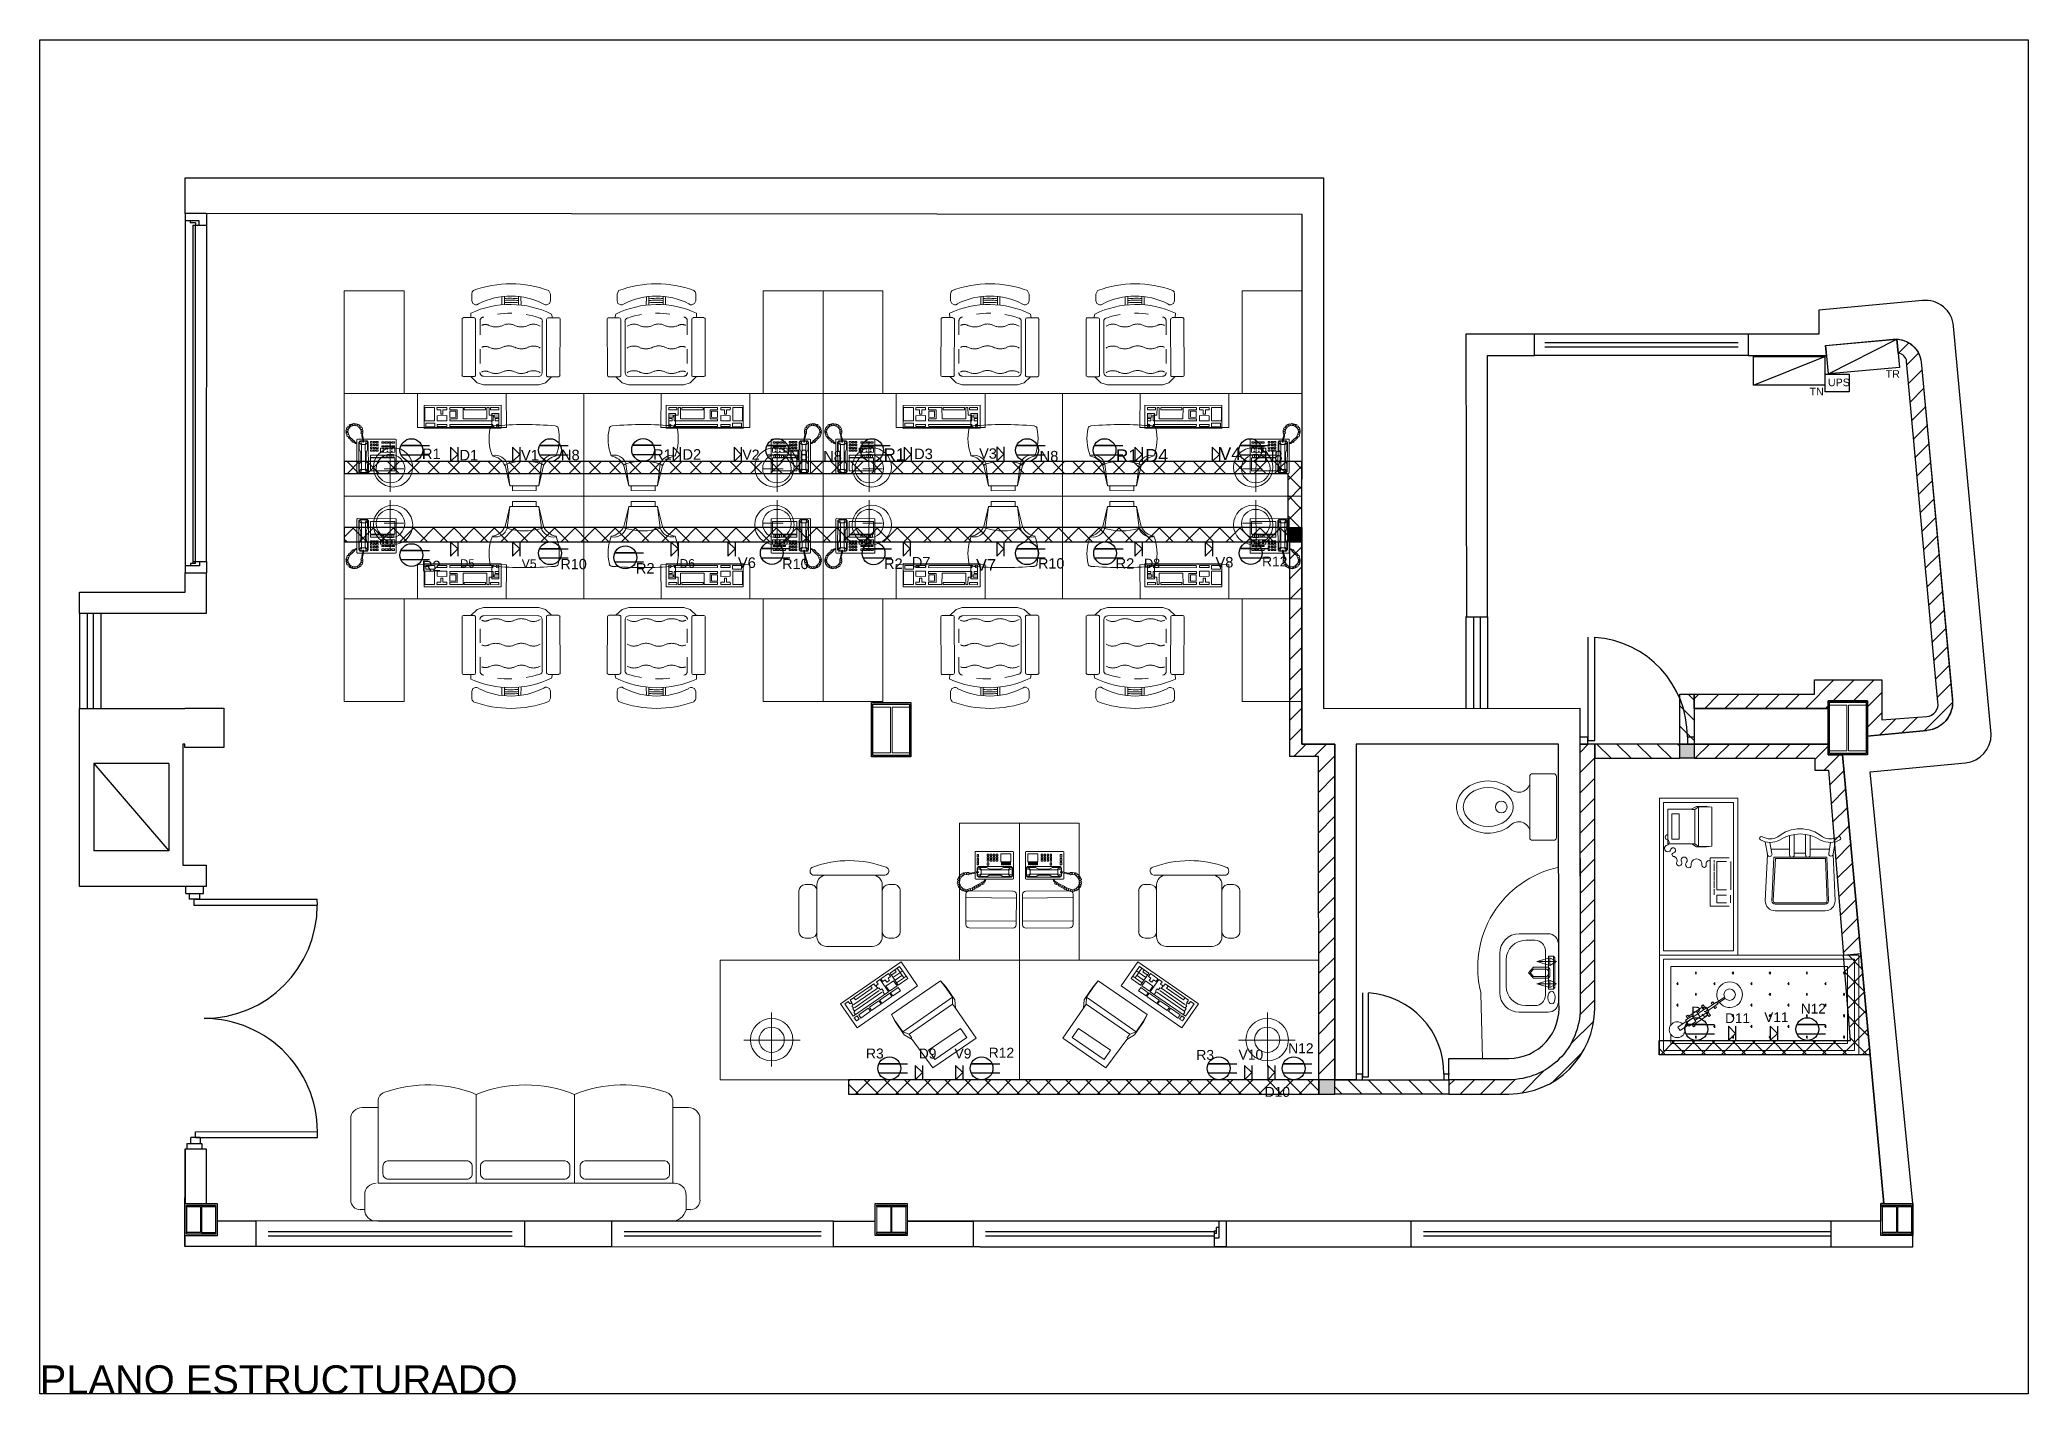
# Model space of a CAD drawing. Header units: millimetres. Extents: x -0.3 to 50, y -1 to 21.3.
# Drawn here: x 19.72 to 33.67, y 11.46 to 20.96 of the extents above; entities that cross this region are included whole.
import ezdxf

# ---------------------------------------------------------------- set-up
doc = ezdxf.new("R2010")
doc.units = ezdxf.units.MM
doc.header["$LTSCALE"] = 0.5
doc.linetypes.add('DASHED2', pattern=[0.375, 0.25, -0.125])
for name, color, linetype in [('CANALETA', 5, 'Continuous'), ('COMUNICACION', 7, 'Continuous'), ('EDIFICIO', 8, 'Continuous'), ('ENCHUFE', 7, 'Continuous'), ('TABLERO', 7, 'Continuous'), ('Textos', 7, 'Continuous'), ('VENTANA', 8, 'Continuous')]:
    doc.layers.add(name, color=color, linetype=linetype)
doc.layers.add('CUADROS', color=7, linetype='Continuous', plot=False)
doc.layers.add('ESTRUCTURAL', color=7, linetype='Continuous', lineweight=15)
doc.layers.add('MUEBLES', color=252, linetype='Continuous', lineweight=5)
doc.styles.get("Standard").update_dxf_attribs({"font": 'arial.ttf'})
pattern_1 = [(45, (0, 0), (-0.07071068, 0.07071068), []), (135, (0, 0), (-0.07071068, -0.07071068), [])]

msp = doc.modelspace()

# ---------------------------------------------------------------- texts
at = {"layer": 'CUADROS', "insert": (19.721, 11.664), "char_height": 0.2, "attachment_point": 1}
msp.add_mtext_dynamic_manual_height_columns('PLANO ESTRUCTURADO', width=3.82626, gutter_width=12.5, heights=[0], dxfattribs=at)
at = {"layer": 'TABLERO', "char_height": 0.0534, "attachment_point": 1}
for s, insert in [('UPS', (32.269, 18.585)), ('TR', (32.674, 18.644)), ('TN', (32.14, 18.521))]:
    msp.add_mtext_dynamic_manual_height_columns(s, width=0.04474, gutter_width=3.336, heights=[0], dxfattribs=dict(at, insert=insert))
at = {"layer": 'Textos', "attachment_point": 1}
for s, insert, char_height in [('R1', (22.403, 18.094), 0.0735), ('R1', (24.025, 18.089), 0.0735), ('R1', (25.642, 18.096), 0.0857), ('R1', (27.273, 18.088), 0.0857), ('R2', (22.403, 17.307), 0.0735), ('R2', (25.645, 17.324), 0.0735), ('R2', (27.27, 17.325), 0.0735), ('R2', (23.904, 17.291), 0.0735), ('R3', (31.31, 14.179), 0.0683), ('R3', (25.519, 13.886), 0.0696), ('R3', (27.837, 13.876), 0.0696)]:
    msp.add_mtext(s, dxfattribs=dict(at, insert=insert, char_height=char_height))
for s, insert, char_height, width in [('^ID1', (22.666, 18.085), 0.0735, 0.10432), ('^IV1', (23.098, 18.085), 0.0735, 0.10432), ('N8', (23.378, 18.086), 0.0739, 0.10492), ('^ID2', (24.231, 18.09), 0.0735, 0.10432), ('^IV2', (24.651, 18.087), 0.0708, 0.10052), ('N8', (24.98, 18.086), 0.0739, 0.10492), ('N8', (25.218, 18.078), 0.0739, 0.10492), ('^ID3', (25.856, 18.094), 0.0739, 0.10494), ('^IV3', (26.313, 18.096), 0.0726, 0.10312), ('N8', (26.737, 18.078), 0.0739, 0.10492), ('^ID4', (27.477, 18.092), 0.0916, 0.13007), ('^IV4', (27.999, 18.103), 0.0891, 0.12648), ('N8', (28.31, 18.078), 0.0739, 0.10492), ('^ID5', (22.671, 17.318), 0.057, 0.08092), ('^IV5', (23.103, 17.318), 0.061, 0.08657), ('R10', (23.375, 17.32), 0.0721, 0.10239), ('^ID6', (24.211, 17.319), 0.06, 0.08517), ('^IV6', (24.62, 17.331), 0.0739, 0.10492), ('R10', (24.931, 17.321), 0.0721, 0.10239), ('^ID7', (25.84, 17.334), 0.0734, 0.10418), ('^IV7', (26.291, 17.32), 0.0823, 0.11685), ('R10', (26.726, 17.325), 0.0721, 0.10239), ('^ID8', (27.47, 17.322), 0.0636, 0.09033), ('^IV8', (27.971, 17.334), 0.0739, 0.10492), ('R12', (28.298, 17.337), 0.0695, 0.09861), ('^ID11', (31.547, 14.133), 0.0683, 0.09698), ('^IV11', (31.822, 14.14), 0.0683, 0.09698), ('N12', (32.079, 14.2), 0.0683, 0.09698), ('^ID9', (25.889, 13.886), 0.0696, 0.09876), ('^IV9', (26.14, 13.886), 0.0696, 0.09876), ('R12', (26.38, 13.892), 0.0696, 0.09876), ('^IV10', (28.133, 13.878), 0.0696, 0.09876), ('N12', (28.481, 13.923), 0.0696, 0.09876), ('^ID10', (28.316, 13.617), 0.0696, 0.09876)]:
    msp.add_mtext(s, dxfattribs=dict(at, insert=insert, char_height=char_height, width=width))

# ---------------------------------------------------------------- blocks, each defined once
blk = doc.blocks.new('lavadero')
for p, q in [((-0.22, 0), (0.22, 0)), ((-0.3, -0.3), (-0.3, -0.08)), ((-0.17, -0.1), (0.17, -0.1)), ((-0.111, -0.027), (-0.125, -0.039)), ((0.129, -0.039), (-0.125, -0.039)), ((-0.125, -0.039), (-0.125, -0.077)), ((-0.125, -0.077), (0.129, -0.077)), ((-0.083, -0.014), (-0.111, -0.065)), ((0.115, -0.027), (-0.111, -0.027)), ((-0.054, -0.065), (-0.111, -0.065)), ((-0.111, -0.065), (-0.083, -0.166)), ((-0.083, -0.014), (-0.083, -0.166)), ((-0.083, -0.014), (-0.054, -0.065)), ((-0.083, -0.166), (-0.054, -0.065)), ((-0.04, -0.077), (-0.026, -0.065)), ((-0.04, -0.192), (-0.04, -0.077)), ((-0.026, -0.065), (0.03, -0.065)), ((-0.026, -0.09), (-0.012, -0.077)), ((-0.026, -0.192), (-0.026, -0.09)), ((0.03, -0.09), (0.016, -0.077)), ((0.044, -0.077), (0.03, -0.065)), ((0.03, -0.192), (0.03, -0.09)), ((0.044, -0.077), (0.044, -0.192)), ((0.087, -0.014), (0.058, -0.065)), ((0.087, -0.166), (0.058, -0.065)), ((0.087, -0.065), (0.058, -0.065)), ((0.087, -0.065), (0.087, -0.014)), ((0.087, -0.014), (0.115, -0.065)), ((0.087, -0.065), (0.115, -0.065)), ((0.087, -0.065), (0.087, -0.166)), ((0.115, -0.065), (0.087, -0.166)), ((0.115, -0.027), (0.129, -0.039)), ((0.129, -0.077), (0.129, -0.039)), ((0.3, -0.08), (0.3, -0.3)), ((-0.25, -0.25), (-0.25, -0.18)), ((0.002, -0.23), (-0.04, -0.192)), ((0.002, -0.217), (-0.026, -0.192)), ((0.03, -0.192), (0.002, -0.217)), ((0.002, -0.23), (0.044, -0.192)), ((0.25, -0.18), (0.25, -0.25)), ((0.15, -0.45), (-0.15, -0.45)), ((0.1, -0.4), (-0.1, -0.4))]:
    blk.add_line(p, q)
for centre, radius, start, end in [((0.22, -0.08), 0.08, 0, 90), ((-0.22, -0.08), 0.08, 90, 180), ((-0.17, -0.18), 0.08, 90, 180), ((0.17, -0.18), 0.08, 0, 90), ((-0.15, -0.3), 0.15, 180, 270), ((-0.1, -0.25), 0.15, 180, 270), ((0.1, -0.25), 0.15, 270, 0), ((0.15, -0.3), 0.15, 270, 0)]:
    blk.add_arc(centre, radius, start, end)
blk.add_ellipse((-0.188, -0.053), major_axis=(-0.0489, 0.001), ratio=0.561716)
blk = doc.blocks.new('INODORO')
for p, q in [((0, -0.23), (0, 0.23)), ((0.02, 0.25), (0.18, 0.25)), ((0.2, 0.23), (0.2, -0.23)), ((0.18, -0.25), (0.02, -0.25))]:
    blk.add_line(p, q)
blk.add_circle((0.414, 0), 0.0438)
for centre, radius, start, end in [((0.02, 0.23), 0.02, 90, 180), ((0.18, 0.23), 0.02, 0, 90), ((0.283, 0.197), 0.0864, 196.4375, 322.7515), ((0.283, -0.197), 0.0864, 37.1646, 163.5625), ((0.02, -0.23), 0.02, 180, 270), ((0.18, -0.23), 0.02, 270, 0)]:
    blk.add_arc(centre, radius, start, end)
blk.add_ellipse((0.512, 0), major_axis=(0.188, 0), ratio=0.77871)
blk.add_open_spline([(0.352, -0.145), (0.364, -0.154), (0.378, -0.163), (0.444, -0.194), (0.504, -0.202), (0.629, -0.181), (0.692, -0.143), (0.741, -0.061), (0.75, -0.03), (0.75, 0), (0.75, 0.036), (0.737, 0.072), (0.671, 0.163), (0.591, 0.196), (0.453, 0.196), (0.396, 0.177), (0.352, 0.144)], degree=3, knots=[3.942102, 3.942102, 3.942102, 3.942102, 4.162638, 4.162638, 4.924422, 4.924422, 5.847984, 5.847984, 6.283185, 6.283185, 6.283185, 6.801532, 6.801532, 7.861895, 7.861895, 8.624417, 8.624417, 8.624417, 8.624417])
blk = doc.blocks.new('columna')
at = {"layer": 'ESTRUCTURAL'}
for p, q in [((-0.256, 0.36), (0, 0.36)), ((-0.256, 0.34), (-0.256, 0.36)), ((-0.134, 0.34), (-0.256, 0.34)), ((-0.134, 0.36), (-0.134, 0.36)), ((-0.134, 0.34), (-0.134, 0.02)), ((-0.122, 0.36), (-0.122, 0.36)), ((0, 0.34), (-0.122, 0.34)), ((-0.122, 0.34), (-0.122, 0.02)), ((0, 0.36), (0, 0.34)), ((-0.134, 0.02), (-0.256, 0.02)), ((-0.256, 0.02), (-0.256, 0)), ((-0.256, 0), (0, 0)), ((-0.134, 0), (-0.134, 0)), ((0, 0.02), (-0.122, 0.02)), ((-0.122, 0), (-0.122, 0)), ((0, 0), (0, 0.02))]:
    blk.add_line(p, q, dxfattribs=at)
blk = doc.blocks.new('iiiiiiiiiiiii')
at = {"layer": 'ESTRUCTURAL'}
for p, q in [((0.0101, 0.105), (0.0101, 0.204)), ((0.19299, 0.204), (0.19299, 0.105)), ((0.0101, 0.105), (0.19299, 0.105)), ((0.0101, 0), (0.0101, 0.099)), ((0.0101, 0.099), (0.19299, 0.099)), ((0.19299, 0.099), (0.19299, 0))]:
    blk.add_line(p, q, dxfattribs=at)
blk.add_lwpolyline([(0, 0.204), (0.204, 0.204), (0.204, 0), (0, 0)], close=True, dxfattribs=at)
blk = doc.blocks.new('56')
at = {"layer": 'EDIFICIO'}
for p, q in [((-0.04, 0.65), (-0.04, 0.61)), ((-0.04, 0.61), (0, 0.61)), ((0, 0.61), (0, 0.65)), ((-0.02, 0.08), (-0.61, 0.08)), ((-0.04, 0.08), (-0.61, 0.08)), ((-0.61, 0.04), (-0.02, 0.04)), ((-0.04, 0.04), (-0.04, 0)), ((0, 0.04), (-0.04, 0.04)), ((-0.02, 0.04), (-0.02, 0.08)), ((0, 0), (0, 0.04))]:
    blk.add_line(p, q, dxfattribs=at)
blk.add_arc((-0.043, 0.042), 0.568, 89.7143, 176.12, dxfattribs=at)
blk = doc.blocks.new('pook')
at = {"layer": 'EDIFICIO'}
for p, q in [((0.111, 0.082), (0.111, 1.133)), ((0.161, 1.133), (0.111, 1.131)), ((0.161, 0.068), (0.161, 1.133)), ((2.114, 0.083), (2.113, 1.133)), ((2.164, 0.083), (2.163, 1.133)), ((0.06, 0.15), (0, 0.15)), ((0.061, 0), (0, 0)), ((0.061, 0), (0.06, 0.15)), ((0.06, 0.117), (0.11, 0.117)), ((0.06, 0.029), (0.11, 0.029)), ((0.11, 0.117), (0.11, 0.029)), ((0.11, 0.068), (0.16, 0.068)), ((2.164, 0.083), (2.114, 0.083)), ((2.164, 0.124), (2.164, 0.042)), ((2.164, 0.124), (2.214, 0.124)), ((2.214, 0.042), (2.164, 0.042)), ((2.214, 0.007), (2.214, 0.138)), ((2.214, 0.138), (2.259, 0.138)), ((2.214, 0.007), (2.259, 0.007))]:
    blk.add_line(p, q, dxfattribs=at)
for centre, radius, start, end in [((0.161, 0.156), 0.976, 0.0193, 90.0193), ((2.116, 0.156), 0.978, 87.208, 179.9706)]:
    blk.add_arc(centre, radius, start, end, dxfattribs=at)
blk = doc.blocks.new('A$C7FC67F2A')
for p, q in [((0, 0), (0, 1400)), ((0, 1400), (600, 1400)), ((600, 1400), (600, 0)), ((600, 1400), (600, 1050)), ((1200, 1400), (600, 1400)), ((1200, 1050), (1200, 1400)), ((132, 1323), (135, 1326)), ((133, 1099), (132, 1323)), ((135, 1326), (330, 1326)), ((136, 1307), (143, 1314)), ((136, 1265), (136, 1307)), ((138, 1305), (141, 1310)), ((156, 1298), (138, 1305)), ((138, 1271), (138, 1305)), ((141, 1310), (146, 1312)), ((143, 1314), (313, 1315)), ((146, 1312), (159, 1299)), ((146, 1312), (184, 1312)), ((159, 1299), (156, 1298)), ((156, 1298), (156, 1278)), ((223, 1299), (159, 1299)), ((184, 1312), (192, 1309)), ((192, 1309), (199, 1305)), ((199, 1305), (209, 1303)), ((209, 1303), (223, 1303)), ((250, 1303), (223, 1303)), ((223, 1299), (299, 1299)), ((259, 1305), (250, 1303)), ((266, 1309), (259, 1305)), ((274, 1312), (266, 1309)), ((312, 1312), (274, 1312)), ((312, 1312), (299, 1299)), ((299, 1299), (302, 1298)), ((302, 1298), (320, 1305)), ((302, 1298), (302, 1278)), ((308, 1335), (305, 1326)), ((312, 1339), (308, 1335)), ((310, 1326), (312, 1332)), ((315, 1342), (312, 1339)), ((312, 1332), (317, 1338)), ((317, 1311), (312, 1312)), ((315, 1349), (313, 1347)), ((313, 1347), (315, 1342)), ((313, 1315), (322, 1308)), ((319, 1347), (315, 1349)), ((320, 1355), (316, 1351)), ((316, 1351), (319, 1347)), ((327, 1292), (316, 1291)), ((316, 1291), (316, 1287)), ((316, 1287), (328, 1287)), ((317, 1338), (318, 1340)), ((320, 1305), (317, 1311)), ((318, 1340), (318, 1343)), ((318, 1343), (321, 1340)), ((329, 1352), (320, 1355)), ((320, 1291), (320, 1305)), ((320, 1271), (320, 1287)), ((321, 1340), (331, 1351)), ((322, 1308), (322, 1291)), ((322, 1287), (322, 1267)), ((331, 1366), (325, 1359)), ((325, 1359), (329, 1352)), ((337, 1294), (327, 1292)), ((328, 1287), (343, 1290)), ((330, 1326), (333, 1323)), ((331, 1351), (347, 1370)), ((340, 1364), (331, 1366)), ((333, 1323), (333, 1293)), ((333, 1288), (333, 1100)), ((342, 1376), (336, 1371)), ((336, 1371), (340, 1364)), ((350, 1297), (337, 1294)), ((348, 1374), (342, 1376)), ((343, 1290), (356, 1294)), ((356, 1385), (347, 1383)), ((347, 1383), (348, 1374)), ((348, 1370), (375, 1380)), ((357, 1298), (350, 1297)), ((359, 1377), (356, 1385)), ((356, 1294), (363, 1293)), ((364, 1298), (357, 1298)), ((365, 1388), (358, 1386)), ((358, 1386), (359, 1377)), ((363, 1293), (365, 1294)), ((368, 1303), (364, 1298)), ((371, 1382), (365, 1388)), ((365, 1294), (368, 1291)), ((375, 1302), (368, 1303)), ((368, 1291), (375, 1291)), ((375, 1391), (371, 1390)), ((371, 1390), (371, 1382)), ((374, 1299), (379, 1291)), ((375, 1291), (374, 1299)), ((377, 1382), (375, 1391)), ((375, 1380), (393, 1376)), ((390, 1303), (375, 1302)), ((382, 1390), (377, 1382)), ((379, 1291), (386, 1291)), ((387, 1389), (382, 1390)), ((386, 1291), (387, 1301)), ((387, 1380), (387, 1389)), ((395, 1387), (387, 1380)), ((387, 1301), (393, 1293)), ((403, 1314), (390, 1303)), ((393, 1376), (406, 1363)), ((393, 1293), (400, 1296)), ((401, 1385), (395, 1387)), ((398, 1376), (401, 1385)), ((406, 1380), (398, 1376)), ((400, 1296), (398, 1305)), ((398, 1305), (406, 1301)), ((411, 1329), (403, 1314)), ((409, 1377), (406, 1380)), ((406, 1368), (409, 1377)), ((414, 1372), (406, 1368)), ((406, 1363), (413, 1346)), ((406, 1301), (411, 1305)), ((411, 1305), (407, 1312)), ((407, 1312), (414, 1311)), ((410, 1361), (418, 1367)), ((419, 1362), (410, 1361)), ((413, 1346), (411, 1329)), ((412, 1323), (421, 1322)), ((418, 1316), (412, 1323)), ((418, 1367), (414, 1372)), ((414, 1311), (418, 1316)), ((415, 1351), (421, 1358)), ((423, 1351), (415, 1351)), ((415, 1342), (425, 1345)), ((424, 1340), (415, 1342)), ((415, 1332), (423, 1335)), ((423, 1328), (415, 1332)), ((421, 1358), (419, 1362)), ((421, 1322), (423, 1328)), ((425, 1345), (423, 1351)), ((423, 1335), (424, 1340)), ((144, 1259), (136, 1265)), ((156, 1278), (138, 1271)), ((138, 1271), (141, 1265)), ((141, 1265), (146, 1264)), ((315, 1260), (144, 1259)), ((146, 1264), (159, 1276)), ((146, 1264), (185, 1264)), ((148, 1247), (148, 1105)), ((223, 1247), (148, 1247)), ((159, 1276), (156, 1278)), ((223, 1276), (159, 1276)), ((159, 1052), (159, 1167)), ((185, 1264), (192, 1266)), ((192, 1266), (199, 1271)), ((199, 1271), (209, 1272)), ((209, 1272), (223, 1272)), ((223, 1276), (299, 1277)), ((250, 1272), (223, 1272)), ((223, 1105), (223, 1247)), ((226, 1247), (226, 1111)), ((240, 1247), (226, 1247)), ((226, 1179), (240, 1179)), ((226, 1168), (240, 1168)), ((240, 1111), (240, 1247)), ((259, 1271), (250, 1272)), ((255, 1189), (256, 1105)), ((281, 1189), (255, 1189)), ((258, 1175), (258, 1170)), ((263, 1175), (258, 1175)), ((258, 1170), (263, 1170)), ((267, 1267), (259, 1271)), ((262, 1247), (271, 1247)), ((262, 1235), (262, 1247)), ((271, 1236), (262, 1235)), ((262, 1219), (262, 1230)), ((262, 1230), (271, 1230)), ((271, 1219), (262, 1219)), ((262, 1213), (271, 1213)), ((262, 1202), (262, 1213)), ((271, 1202), (262, 1202)), ((263, 1170), (263, 1175)), ((274, 1264), (267, 1267)), ((271, 1247), (271, 1236)), ((271, 1230), (271, 1219)), ((271, 1213), (271, 1202)), ((312, 1264), (274, 1264)), ((274, 1175), (274, 1170)), ((278, 1175), (274, 1175)), ((274, 1170), (278, 1170)), ((278, 1247), (286, 1247)), ((278, 1236), (278, 1247)), ((286, 1236), (278, 1236)), ((278, 1230), (286, 1230)), ((278, 1219), (278, 1230)), ((286, 1219), (278, 1219)), ((278, 1213), (286, 1213)), ((278, 1202), (278, 1213)), ((287, 1202), (278, 1202)), ((278, 1170), (278, 1175)), ((281, 1105), (281, 1189)), ((286, 1247), (286, 1236)), ((286, 1230), (286, 1219)), ((286, 1213), (287, 1202)), ((288, 1180), (288, 1166)), ((294, 1180), (288, 1180)), ((288, 1166), (294, 1166)), ((293, 1247), (302, 1247)), ((294, 1236), (293, 1247)), ((302, 1236), (294, 1236)), ((294, 1166), (294, 1180)), ((295, 1219), (295, 1230)), ((295, 1230), (303, 1230)), ((303, 1219), (295, 1219)), ((295, 1202), (295, 1213)), ((295, 1213), (303, 1213)), ((303, 1202), (295, 1202)), ((299, 1277), (302, 1278)), ((312, 1264), (299, 1277)), ((302, 1278), (320, 1271)), ((302, 1247), (302, 1236)), ((303, 1230), (303, 1219)), ((303, 1213), (303, 1202)), ((309, 1166), (309, 1180)), ((309, 1180), (318, 1180)), ((318, 1166), (309, 1166)), ((310, 1236), (310, 1247)), ((310, 1247), (319, 1247)), ((319, 1236), (310, 1236)), ((311, 1230), (319, 1230)), ((311, 1219), (311, 1230)), ((319, 1219), (311, 1219)), ((311, 1213), (319, 1213)), ((311, 1202), (311, 1213)), ((319, 1202), (311, 1202)), ((318, 1265), (312, 1264)), ((322, 1267), (315, 1260)), ((320, 1271), (318, 1265)), ((318, 1180), (318, 1166)), ((319, 1247), (319, 1236)), ((319, 1230), (319, 1219)), ((319, 1213), (319, 1202)), ((24, 1131), (315, 1132)), ((133, 1099), (135, 1097)), ((135, 1097), (331, 1097)), ((148, 1105), (223, 1105)), ((226, 1156), (240, 1156)), ((226, 1145), (240, 1145)), ((226, 1134), (240, 1134)), ((226, 1122), (240, 1122)), ((226, 1111), (240, 1111)), ((256, 1105), (281, 1105)), ((258, 1149), (258, 1145)), ((263, 1149), (258, 1149)), ((258, 1145), (263, 1145)), ((263, 1124), (258, 1124)), ((258, 1124), (258, 1119)), ((258, 1119), (263, 1119)), ((263, 1145), (263, 1149)), ((263, 1119), (263, 1124)), ((274, 1149), (274, 1145)), ((278, 1149), (274, 1149)), ((274, 1145), (278, 1145)), ((274, 1124), (274, 1120)), ((278, 1124), (274, 1124)), ((274, 1120), (278, 1120)), ((278, 1145), (278, 1149)), ((278, 1120), (278, 1124)), ((294, 1161), (288, 1161)), ((288, 1161), (288, 1146)), ((288, 1146), (294, 1146)), ((294, 1141), (288, 1141)), ((288, 1141), (288, 1127)), ((288, 1127), (294, 1127)), ((294, 1121), (288, 1121)), ((288, 1121), (288, 1107)), ((288, 1107), (294, 1107)), ((294, 1146), (294, 1161)), ((294, 1127), (294, 1141)), ((294, 1107), (294, 1121)), ((309, 1146), (309, 1161)), ((309, 1161), (318, 1161)), ((318, 1146), (309, 1146)), ((309, 1127), (309, 1141)), ((309, 1141), (318, 1141)), ((318, 1127), (309, 1127)), ((309, 1107), (309, 1121)), ((309, 1121), (318, 1121)), ((318, 1107), (309, 1107)), ((318, 1161), (318, 1146)), ((318, 1141), (318, 1127)), ((318, 1121), (318, 1107)), ((331, 1097), (333, 1100)), ((600, 1050), (1200, 1050)), ((395, 932), (530, 932)), ((396, 482), (395, 932)), ((401, 452), (400, 972)), ((598, 972), (400, 972)), ((531, 482), (530, 932)), ((405, 923), (427, 923)), ((405, 871), (405, 923)), ((427, 871), (405, 871)), ((406, 801), (406, 857)), ((406, 857), (418, 857)), ((418, 857), (418, 801)), ((427, 923), (427, 871)), ((439, 929), (517, 929)), ((439, 872), (439, 929)), ((517, 872), (439, 872)), ((439, 801), (439, 857)), ((439, 857), (469, 857)), ((469, 857), (470, 801)), ((479, 836), (504, 836)), ((479, 823), (479, 836)), ((504, 823), (479, 823)), ((504, 857), (517, 858)), ((504, 836), (504, 857)), ((504, 801), (504, 823)), ((517, 929), (517, 872)), ((517, 858), (517, 801)), ((418, 801), (406, 801)), ((406, 782), (418, 783)), ((406, 531), (406, 782)), ((418, 783), (419, 531)), ((470, 801), (439, 801)), ((440, 783), (452, 783)), ((440, 530), (440, 783)), ((517, 705), (451, 704)), ((451, 704), (451, 566)), ((452, 783), (452, 739)), ((452, 739), (505, 739)), ((461, 748), (460, 782)), ((460, 782), (497, 782)), ((497, 748), (461, 748)), ((497, 782), (497, 748)), ((517, 801), (504, 801)), ((504, 783), (517, 783)), ((505, 739), (504, 783)), ((505, 574), (505, 698)), ((505, 698), (517, 698)), ((517, 783), (517, 705)), ((517, 698), (517, 574)), ((698, 641), (698, 703)), ((707, 711), (1036, 710)), ((1043, 702), (1043, 641)), ((651, 586), (662, 622)), ((651, 263), (651, 586)), ((662, 622), (698, 659)), ((700, 585), (699, 264)), ((707, 633), (1034, 632)), ((1043, 659), (1070, 660)), ((1125, 648), (1118, 632)), ((1118, 632), (1118, 624)), ((1118, 624), (1123, 615)), ((1142, 655), (1125, 648)), ((1183, 655), (1142, 655)), ((1193, 652), (1183, 655)), ((1201, 645), (1193, 652)), ((396, 482), (531, 482)), ((483, 537), (401, 537)), ((401, 537), (401, 497)), ((401, 497), (483, 497)), ((419, 531), (406, 531)), ((473, 530), (440, 530)), ((440, 497), (440, 517)), ((440, 517), (453, 517)), ((453, 497), (440, 497)), ((451, 566), (517, 566)), ((453, 517), (453, 497)), ((461, 497), (461, 523)), ((461, 523), (473, 523)), ((474, 497), (461, 497)), ((517, 553), (473, 552)), ((473, 552), (473, 530)), ((473, 523), (474, 497)), ((483, 497), (483, 537)), ((517, 574), (505, 574)), ((505, 497), (505, 544)), ((505, 544), (517, 544)), ((518, 497), (505, 497)), ((517, 566), (517, 553)), ((517, 544), (518, 497)), ((1163, 478), (1118, 478)), ((31, 417), (60, 417)), ((31, 417), (32, 277)), ((178, 460), (60, 432)), ((60, 432), (188, 448)), ((60, 432), (60, 263)), ((599, 453), (401, 452)), ((1117, 381), (1166, 381)), ((1117, 366), (1163, 367)), ((1167, 464), (1118, 464)), ((32, 277), (60, 277)), ((60, 263), (188, 247)), ((60, 263), (178, 235)), ((662, 224), (651, 263)), ((1021, 242), (721, 242)), ((1122, 233), (1117, 225)), ((697, 188), (662, 224)), ((697, 209), (697, 147)), ((706, 217), (1033, 217)), ((706, 139), (1035, 138)), ((1042, 146), (1042, 208)), ((1064, 188), (1042, 183)), ((1117, 225), (1117, 217)), ((1117, 217), (1125, 200)), ((1125, 200), (1141, 195)), ((1141, 195), (1181, 195)), ((1181, 195), (1200, 204)), ((0, 0), (600, 0))]:
    blk.add_line(p, q)
at = {"linetype": 'DASHED2', "ltscale": 50}
blk.add_line((1025, 606), (722, 606), dxfattribs=at)
for centre, radius in [((168, 1115), 115), ((161, 1130), 83.4), ((412, 504), 7.47)]:
    blk.add_circle(centre, radius)
for centre, radius, start, end in [((707, 703), 8.62, 89.9117, 179.7857), ((1034, 702), 8.62, 359.8668, 89.9117), ((707, 641), 8.62, 179.8416, 269.9117), ((1034, 641), 8.62, 269.9117, 359.8668), ((574, 430), 546, 333.696, 24.8815), ((749, 426), 420, 332.6807, 26.821), ((609, 426), 632, 339.4672, 20.3182), ((137, 550), 98.8, 294.7991, 351.3645), ((165, 518), 74, 287.7608, 9.3124), ((336, 269), 284, 77.5549, 111.0216), ((394, 515), 17.9, 356.0693, 70.8923), ((-1765, 343), 2183, 355.3566, 4.888), ((168, 442), 20.3, 17.2306, 61.988), ((-129, 347), 333, 342.5625, 17.6679), ((586, 430), 546, 354.8789, 3.5971), ((599, 430), 546, 354.8873, 3.5985), ((610, 430), 546, 354.8945, 3.5998), ((169, 253), 20.3, 298.2424, 342.9998), ((137, 145), 98.8, 8.8659, 65.4313), ((166, 177), 74, 350.918, 72.4696), ((721, 264), 21.6, 179.8286, 269.8701), ((1021, 263), 21.6, 269.8701, 341.4861), ((336, 427), 284, 249.213, 282.6799), ((392, 166), 17.9, 289.3381, 4.1612), ((706, 209), 8.62, 89.8286, 179.8987), ((706, 147), 8.62, 179.9546, 269.8286), ((1033, 208), 8.62, 359.8735, 89.8286), ((1033, 146), 8.62, 269.8286, 359.8735)]:
    blk.add_arc(centre, radius, start, end)
for centre, radius, start, end in [((722, 585), 21.6, 89.8701, 179.8286), ((682, 576), 48.7, 334.1948, 25.5455), ((826, 575), 48.7, 334.1948, 25.5455), ((954, 575), 48.7, 334.1948, 25.5455), ((1025, 584), 21.6, 17.0814, 89.8701), ((523, 430), 546, 341.4861, 17.0814), ((810, 514), 93.4, 154.1948, 205.5455), ((653, 439), 80.8, 334.1948, 25.5455), ((954, 514), 93.4, 154.1948, 205.5455), ((797, 439), 80.8, 334.1948, 25.5455), ((1082, 513), 93.4, 154.1948, 205.5455), ((925, 438), 80.8, 334.1948, 25.5455), ((806, 365), 89.5, 154.1948, 205.5455), ((950, 364), 89.5, 154.1948, 205.5455), ((1078, 364), 89.5, 154.1948, 205.5455), ((659, 294), 73.9, 327.4655, 25.5455), ((803, 294), 73.9, 327.4655, 25.5455), ((931, 294), 73.9, 327.4655, 25.5455)]:
    blk.add_arc(centre, radius, start, end, dxfattribs=at)
blk = doc.blocks.new('A$C1C031582')
for p, q in [((1167, 3500), (1167, 746)), ((2566, 3500), (1167, 3500)), ((2566, 0), (2566, 3500)), ((1631, 2564), (1631, 3224)), ((1955, 2900), (1321, 2900)), ((3374, 2579), (2898, 2579)), ((2822, 2503), (2822, 2444)), ((2898, 2369), (2839, 2369)), ((2898, 2369), (3374, 2369)), ((3447, 2369), (3374, 2369)), ((3449, 2444), (3449, 2503)), ((3560, 2416), (3560, 2255)), ((2726, 2255), (2726, 1718)), ((3560, 2255), (3560, 1718)), ((3560, 1718), (3560, 1605)), ((2822, 1529), (2822, 1470)), ((2839, 1605), (2898, 1605)), ((3374, 1605), (2898, 1605)), ((3374, 1605), (3447, 1605)), ((3449, 1470), (3449, 1529)), ((3560, 1605), (3560, 1576)), ((2898, 1395), (3374, 1395)), ((1167, 0), (1167, 743)), ((2566, 700), (4166, 700)), ((4166, 700), (4166, 0)), ((3336, 628), (2983, 628)), ((4166, 0), (1167, 0)), ((3332, 36), (2979, 38))]:
    blk.add_line(p, q)
at = {"linetype": 'ByBlock'}
for p, q in [((2055, 2093), (1776, 1900)), ((1776, 1900), (2264, 1192)), ((1891, 1932), (1854, 1906)), ((1854, 1906), (1877, 1873)), ((1877, 1873), (1914, 1899)), ((1927, 1880), (1889, 1855)), ((1914, 1899), (1891, 1932)), ((1910, 1944), (2054, 2044)), ((2196, 1530), (1910, 1944)), ((2004, 1768), (1927, 1880)), ((1934, 1920), (1957, 1936)), ((1957, 1936), (1964, 1926)), ((1964, 1926), (1996, 1949)), ((1972, 1925), (2190, 1608)), ((1996, 1949), (2003, 1940)), ((2003, 1940), (2031, 1959)), ((2009, 1930), (2209, 1641)), ((2031, 1959), (2040, 1945)), ((2040, 1945), (2068, 1964)), ((2047, 1936), (2233, 1665)), ((2054, 2044), (2083, 2002)), ((2544, 1385), (2055, 2093)), ((2083, 2002), (2055, 1983)), ((2055, 1983), (2071, 1960)), ((2071, 1960), (2099, 1979)), ((2099, 1979), (2289, 1704)), ((2128, 1937), (2100, 1918)), ((2100, 1918), (2236, 1722)), ((1889, 1855), (1967, 1743)), ((1967, 1743), (2004, 1768)), ((2014, 1755), (1976, 1729)), ((1976, 1729), (2053, 1617)), ((2091, 1643), (2014, 1755)), ((2053, 1617), (2091, 1643)), ((2097, 1633), (2060, 1608)), ((2178, 1517), (2097, 1633)), ((2341, 1629), (2196, 1530)), ((2241, 1644), (2218, 1627)), ((2260, 1677), (2232, 1658)), ((2232, 1658), (2241, 1644)), ((2236, 1722), (2263, 1741)), ((2289, 1704), (2261, 1685)), ((2261, 1685), (2284, 1652)), ((2284, 1652), (2312, 1671)), ((2312, 1671), (2341, 1629)), ((1847, 1454), (1693, 1348)), ((1729, 1365), (1850, 1449)), ((1928, 1496), (1847, 1454)), ((1850, 1449), (1928, 1496)), ((2323, 923), (1928, 1496)), ((2060, 1608), (2140, 1491)), ((2140, 1491), (2178, 1517)), ((2184, 1508), (2147, 1482)), ((2147, 1482), (2208, 1393)), ((2197, 1599), (2169, 1580)), ((2245, 1419), (2184, 1508)), ((2203, 1590), (2197, 1599)), ((2231, 1609), (2203, 1590)), ((2263, 1562), (2203, 1520)), ((2203, 1520), (2264, 1432)), ((2208, 1393), (2245, 1419)), ((2218, 1627), (2231, 1609)), ((2324, 1474), (2263, 1562)), ((2264, 1432), (2324, 1474)), ((2413, 1514), (2273, 1418)), ((2273, 1418), (2351, 1306)), ((2301, 1437), (2356, 1358)), ((2334, 1570), (2306, 1550)), ((2306, 1550), (2328, 1518)), ((2347, 1620), (2314, 1598)), ((2314, 1598), (2334, 1570)), ((2328, 1518), (2356, 1537)), ((2333, 1452), (2384, 1377)), ((2408, 1532), (2347, 1620)), ((2351, 1306), (2490, 1403)), ((2356, 1537), (2376, 1509)), ((2362, 1479), (2417, 1400)), ((2376, 1509), (2408, 1532)), ((2393, 1494), (2428, 1442)), ((2490, 1403), (2413, 1514)), ((2471, 1431), (2420, 1395)), ((2428, 1442), (2452, 1458)), ((1639, 1256), (1305, 1012)), ((1693, 1348), (1639, 1256)), ((1652, 1257), (1699, 1290)), ((1699, 1290), (1729, 1365)), ((2049, 782), (1699, 1290)), ((2131, 783), (1729, 1365)), ((2264, 1192), (2544, 1385)), ((2420, 1395), (2359, 1353)), ((2359, 1353), (2375, 1330)), ((2420, 1395), (2436, 1372)), ((1305, 1012), (1653, 508)), ((1403, 990), (1511, 1064)), ((1403, 990), (1661, 617)), ((1511, 1064), (1768, 691)), ((1653, 508), (2002, 750)), ((2002, 750), (2049, 782)), ((2002, 750), (2101, 756)), ((2049, 782), (2131, 783)), ((2101, 756), (2250, 859)), ((2131, 783), (2252, 867)), ((2250, 859), (2323, 923)), ((2252, 867), (2323, 923)), ((3419, 713), (3409, 704)), ((3409, 704), (3416, 687)), ((3432, 697), (3419, 713)), ((3428, 686), (3465, 702)), ((3440, 721), (3430, 716)), ((3430, 716), (3432, 697)), ((3455, 708), (3440, 721)), ((3456, 725), (3455, 708)), ((3468, 728), (3456, 725)), ((3465, 702), (3503, 699)), ((3475, 708), (3468, 728)), ((3479, 726), (3475, 708)), ((3490, 725), (3479, 726)), ((3498, 708), (3490, 725)), ((3506, 725), (3498, 708)), ((3503, 699), (3537, 681)), ((3519, 721), (3506, 725)), ((3517, 700), (3519, 721)), ((3533, 713), (3517, 700)), ((3545, 705), (3533, 713)), ((3542, 688), (3545, 705)), ((3557, 699), (3542, 688)), ((3566, 688), (3557, 699)), ((1661, 617), (1768, 691)), ((2939, 78), (2943, 588)), ((3020, 38), (3024, 622)), ((3291, 36), (3296, 620)), ((3385, 624), (3365, 618)), ((3365, 618), (3368, 602)), ((3371, 646), (3368, 633)), ((3368, 633), (3385, 624)), ((3368, 602), (3386, 602)), ((3391, 646), (3371, 646)), ((3386, 602), (3372, 589)), ((3372, 589), (3377, 575)), ((3376, 588), (3372, 75)), ((3381, 675), (3375, 663)), ((3375, 663), (3391, 646)), ((3377, 575), (3397, 575)), ((3397, 575), (3379, 568)), ((3379, 568), (3384, 549)), ((3399, 670), (3381, 675)), ((3384, 549), (3403, 551)), ((3398, 695), (3390, 687)), ((3390, 687), (3399, 670)), ((3391, 611), (3400, 659)), ((3412, 551), (3391, 611)), ((3403, 551), (3392, 533)), ((3392, 533), (3399, 523)), ((3416, 687), (3398, 695)), ((3399, 523), (3417, 528)), ((3400, 659), (3428, 686)), ((3417, 528), (3407, 511)), ((3407, 511), (3414, 497)), ((3433, 514), (3412, 551)), ((3414, 497), (3431, 503)), ((3431, 503), (3420, 488)), ((3420, 488), (3426, 474)), ((3426, 474), (3444, 482)), ((3444, 482), (3430, 467)), ((3430, 467), (3435, 457)), ((3431, 509), (3433, 514)), ((3435, 508), (3431, 509)), ((3449, 482), (3435, 508)), ((3469, 447), (3449, 482)), ((3510, 512), (3516, 518)), ((3510, 78), (3510, 512)), ((3516, 518), (3584, 518)), ((3535, 474), (3551, 493)), ((3535, 96), (3535, 474)), ((3537, 681), (3561, 651)), ((3545, 483), (3541, 471)), ((3541, 471), (3570, 442)), ((3541, 471), (3541, 386)), ((3557, 490), (3545, 483)), ((3551, 493), (3588, 493)), ((3573, 449), (3557, 490)), ((3588, 490), (3557, 490)), ((3558, 670), (3566, 688)), ((3577, 674), (3558, 670)), ((3561, 651), (3565, 611)), ((3565, 611), (3562, 596)), ((3562, 596), (3573, 588)), ((3567, 645), (3585, 659)), ((3587, 643), (3567, 645)), ((3571, 615), (3589, 626)), ((3589, 612), (3571, 615)), ((3573, 588), (3573, 571)), ((3573, 571), (3575, 556)), ((3575, 556), (3582, 526)), ((3585, 659), (3577, 674)), ((3581, 589), (3588, 596)), ((3583, 586), (3581, 589)), ((3582, 569), (3583, 586)), ((3590, 539), (3582, 569)), ((3582, 526), (3587, 505)), ((3589, 626), (3587, 643)), ((3587, 505), (3589, 480)), ((3588, 596), (3589, 612)), ((3589, 480), (3598, 480)), ((3598, 507), (3590, 539)), ((3595, 518), (3831, 518)), ((3598, 480), (3598, 507)), ((3598, 493), (3642, 493)), ((3633, 490), (3598, 490)), ((3617, 449), (3633, 490)), ((3648, 471), (3620, 442)), ((3633, 490), (3645, 483)), ((3642, 493), (3658, 477)), ((3645, 483), (3648, 471)), ((3648, 471), (3648, 386)), ((3658, 477), (3658, 96)), ((3680, 496), (3680, 477)), ((3711, 496), (3680, 496)), ((3680, 477), (3711, 477)), ((3711, 477), (3711, 496)), ((3724, 496), (3724, 477)), ((3755, 496), (3724, 496)), ((3724, 477), (3755, 477)), ((3755, 477), (3755, 496)), ((3768, 496), (3768, 477)), ((3799, 496), (3768, 496)), ((3768, 477), (3799, 477)), ((3799, 477), (3799, 496)), ((3831, 518), (3837, 512)), ((3837, 512), (3837, 78)), ((3435, 457), (3454, 463)), ((3454, 463), (3444, 444)), ((3444, 444), (3449, 435)), ((3449, 435), (3465, 440)), ((3465, 440), (3455, 423)), ((3455, 423), (3458, 416)), ((3458, 416), (3465, 414)), ((3465, 414), (3476, 414)), ((3480, 428), (3469, 447)), ((3473, 422), (3480, 428)), ((3479, 422), (3473, 422)), ((3476, 414), (3485, 402)), ((3483, 418), (3479, 422)), ((3491, 412), (3483, 418)), ((3485, 402), (3493, 397)), ((3498, 407), (3491, 412)), ((3493, 397), (3510, 395)), ((3510, 405), (3498, 407)), ((3541, 386), (3548, 370)), ((3548, 370), (3557, 354)), ((3557, 354), (3560, 332)), ((3557, 219), (3560, 241)), ((3560, 332), (3560, 273)), ((3560, 241), (3560, 273)), ((3570, 442), (3573, 449)), ((3570, 273), (3570, 442)), ((3570, 273), (3570, 131)), ((3573, 449), (3617, 449)), ((3620, 442), (3617, 449)), ((3620, 273), (3620, 442)), ((3620, 273), (3620, 131)), ((3633, 354), (3630, 332)), ((3630, 332), (3630, 273)), ((3630, 241), (3630, 273)), ((3633, 219), (3630, 241)), ((3642, 370), (3633, 354)), ((3648, 386), (3642, 370)), ((3677, 376), (3702, 376)), ((3677, 358), (3677, 376)), ((3702, 358), (3677, 358)), ((3702, 376), (3702, 358)), ((3721, 376), (3740, 376)), ((3721, 358), (3721, 376)), ((3740, 358), (3721, 358)), ((3721, 323), (3721, 342)), ((3721, 342), (3740, 342)), ((3740, 323), (3721, 323)), ((3721, 307), (3740, 307)), ((3721, 288), (3721, 307)), ((3740, 288), (3721, 288)), ((3721, 273), (3740, 273)), ((3721, 254), (3721, 273)), ((3740, 254), (3721, 254)), ((3740, 376), (3740, 358)), ((3740, 342), (3740, 323)), ((3740, 307), (3740, 288)), ((3740, 273), (3740, 254)), ((3752, 358), (3752, 376)), ((3752, 376), (3771, 376)), ((3771, 358), (3752, 358)), ((3752, 323), (3752, 342)), ((3752, 342), (3771, 342)), ((3771, 323), (3752, 323)), ((3752, 307), (3771, 307)), ((3752, 288), (3752, 307)), ((3771, 288), (3752, 288)), ((3752, 254), (3752, 273)), ((3752, 273), (3771, 273)), ((3771, 254), (3752, 254)), ((3771, 376), (3771, 358)), ((3771, 342), (3771, 323)), ((3771, 307), (3771, 288)), ((3771, 273), (3771, 254)), ((3784, 376), (3803, 376)), ((3784, 358), (3784, 376)), ((3803, 358), (3784, 358)), ((3784, 342), (3803, 342)), ((3784, 323), (3784, 342)), ((3803, 323), (3784, 323)), ((3784, 307), (3803, 307)), ((3784, 288), (3784, 307)), ((3803, 288), (3784, 288)), ((3784, 273), (3803, 273)), ((3784, 254), (3784, 273)), ((3803, 254), (3784, 254)), ((3803, 376), (3803, 358)), ((3803, 342), (3803, 323)), ((3803, 307), (3803, 288)), ((3803, 273), (3803, 254)), ((3516, 71), (3510, 78)), ((3831, 71), (3516, 71)), ((3551, 81), (3535, 96)), ((3541, 188), (3548, 203)), ((3541, 103), (3541, 188)), ((3541, 103), (3570, 131)), ((3545, 90), (3541, 103)), ((3557, 84), (3545, 90)), ((3548, 203), (3557, 219)), ((3645, 81), (3551, 81)), ((3573, 125), (3557, 84)), ((3633, 84), (3557, 84)), ((3570, 131), (3573, 125)), ((3573, 125), (3617, 125)), ((3620, 131), (3617, 125)), ((3617, 125), (3633, 84)), ((3648, 103), (3620, 131)), ((3642, 203), (3633, 219)), ((3633, 84), (3645, 90)), ((3648, 188), (3642, 203)), ((3645, 90), (3648, 103)), ((3658, 96), (3645, 81)), ((3648, 103), (3648, 188)), ((3680, 210), (3680, 200)), ((3705, 210), (3680, 210)), ((3680, 200), (3705, 200)), ((3680, 191), (3680, 181)), ((3705, 191), (3680, 191)), ((3680, 181), (3705, 181)), ((3705, 172), (3680, 172)), ((3680, 172), (3680, 162)), ((3680, 162), (3705, 162)), ((3680, 153), (3680, 144)), ((3705, 153), (3680, 153)), ((3680, 144), (3705, 144)), ((3680, 134), (3680, 125)), ((3705, 134), (3680, 134)), ((3680, 125), (3705, 125)), ((3680, 115), (3680, 106)), ((3705, 115), (3680, 115)), ((3680, 106), (3705, 106)), ((3705, 200), (3705, 210)), ((3705, 181), (3705, 191)), ((3705, 162), (3705, 172)), ((3705, 144), (3705, 153)), ((3705, 125), (3705, 134)), ((3705, 106), (3705, 115)), ((3714, 216), (3806, 216)), ((3714, 100), (3714, 216)), ((3806, 100), (3714, 100)), ((3806, 216), (3806, 100)), ((3837, 78), (3831, 71))]:
    blk.add_line(p, q, dxfattribs=at)
for radius in [248, 148]:
    blk.add_circle((1635, 2898), radius)
for centre, radius, start, end in [((2898, 2503), 75.6, 90, 180), ((3374, 2503), 75.6, 0, 90), ((2839, 2255), 113, 90, 180), ((2898, 2444), 75.6, 180, 270), ((3374, 2444), 75.6, 270, 0), ((3447, 2255), 113, 0, 90), ((3607, 2399), 50.2, 20.0456, 159.9544), ((2490, 1991), 1239, 339.6389, 20.0456), ((2839, 1718), 113, 180, 270), ((3447, 1718), 113, 270, 0), ((2898, 1529), 75.6, 90, 180), ((2898, 1470), 75.6, 180, 270), ((3374, 1529), 75.6, 0, 90), ((3374, 1470), 75.6, 270, 0), ((3608, 1576), 47.4, 180, 339.6389), ((2983, 588), 40, 90, 179.5491), ((3336, 588), 40, 359.5491, 90), ((2979, 78), 40, 179.5491, 269.603), ((3332, 76), 40, 269.603, 359.5491)]:
    blk.add_arc(centre, radius, start, end)
for p in [(1167, 0), (2566, 0)]:
    blk.add_point(p, dxfattribs=at)
blk = doc.blocks.new('11PCOM09-MON')
at = {"color": 0, "linetype": 'ByBlock'}
for p, q in [((9.375, 14.75), (11.25, 15.875)), ((10.625, 14.75), (12.125, 15.75)), ((11.25, 15.875), (15.25, 15.875)), ((12.125, 15.75), (15.375, 15.75)), ((12.125, 15.75), (12.125, 0.125)), ((15.25, 15.875), (17.375, 15.625)), ((15.375, 15.75), (17.375, 15.625)), ((0, 1), (0, 14.75)), ((0, 14.75), (9.375, 14.75)), ((1.5, 2.875), (1.5, 12.875)), ((1.5, 12.875), (4.375, 12.875)), ((4.375, 2.875), (4.375, 12.875)), ((9.375, 14.75), (10.625, 14.75)), ((10.625, 14.75), (10.625, 1.125)), ((17.375, 15.625), (17.375, 0.25)), ((9.125, 1), (0, 1)), ((1.5, 2.875), (4.375, 2.875)), ((11.25, 0), (9.125, 1)), ((9.375, 1.125), (10.625, 1.125)), ((10.625, 1.125), (12.125, 0.125)), ((15.375, 0), (11.25, 0)), ((12.125, 0.125), (15.375, 0.125)), ((17.375, 0.25), (15.375, 0)), ((15.375, 0.125), (17.375, 0.25))]:
    blk.add_line(p, q, dxfattribs=at)
blk = doc.blocks.new('A$C7321269A')
for p, q in [((1118, 1271), (1136, 1271)), ((1122, 1271), (1119, 1276)), ((1125, 1271), (1125, 1278)), ((1127, 1271), (1127, 1280)), ((1129, 1271), (1129, 1278)), ((1132, 1271), (1135, 1276)), ((1268, 1271), (1286, 1271)), ((1272, 1271), (1269, 1276)), ((1275, 1271), (1275, 1278)), ((1277, 1271), (1277, 1280)), ((1279, 1271), (1279, 1278)), ((1282, 1271), (1285, 1276)), ((1043, 1141), (1061, 1141)), ((1047, 1141), (1044, 1146)), ((1050, 1141), (1050, 1148)), ((1052, 1141), (1052, 1150)), ((1054, 1141), (1054, 1148)), ((1057, 1141), (1060, 1146)), ((1193, 1141), (1211, 1141)), ((1197, 1141), (1194, 1146)), ((1200, 1141), (1200, 1148)), ((1202, 1141), (1202, 1150)), ((1204, 1141), (1204, 1148)), ((1207, 1141), (1210, 1146)), ((1355, 1194), (1292, 1099)), ((1413, 1155), (1349, 1060)), ((1493, 1141), (1511, 1141)), ((1497, 1141), (1494, 1146)), ((1500, 1141), (1500, 1148)), ((1502, 1141), (1502, 1150)), ((1504, 1141), (1504, 1148)), ((1507, 1141), (1510, 1146)), ((1118, 1011), (1136, 1011)), ((1122, 1011), (1119, 1016)), ((1125, 1011), (1125, 1019)), ((1127, 1011), (1127, 1020)), ((1129, 1011), (1129, 1019)), ((1132, 1011), (1135, 1016)), ((1418, 1011), (1436, 1011)), ((1422, 1011), (1419, 1016)), ((1425, 1011), (1425, 1019)), ((1427, 1011), (1427, 1020)), ((1429, 1011), (1429, 1019)), ((1432, 1011), (1435, 1016)), ((1043, 881), (1061, 881)), ((1047, 881), (1044, 886)), ((1050, 881), (1050, 889)), ((1052, 881), (1052, 891)), ((1054, 881), (1054, 889)), ((1057, 881), (1060, 886)), ((1343, 881), (1361, 881)), ((1347, 881), (1344, 886)), ((1350, 881), (1350, 889)), ((1352, 881), (1352, 891)), ((1354, 881), (1354, 889)), ((1357, 881), (1360, 886)), ((1493, 881), (1511, 881)), ((1497, 881), (1494, 886)), ((1500, 881), (1500, 889)), ((1502, 881), (1502, 891)), ((1504, 881), (1504, 889)), ((1507, 881), (1510, 886)), ((1118, 751), (1136, 751)), ((1122, 751), (1119, 756)), ((1125, 751), (1125, 759)), ((1127, 751), (1127, 761)), ((1129, 751), (1129, 759)), ((1132, 751), (1135, 756)), ((1268, 751), (1286, 751)), ((1272, 751), (1269, 756)), ((1275, 751), (1275, 759)), ((1277, 751), (1277, 761)), ((1279, 751), (1279, 759)), ((1282, 751), (1285, 756)), ((1418, 751), (1436, 751)), ((1422, 751), (1419, 756)), ((1425, 751), (1425, 759)), ((1427, 751), (1427, 761)), ((1429, 751), (1429, 759)), ((1432, 751), (1435, 756)), ((222, 642), (131, 657)), ((214, 610), (136, 625)), ((183, 616), (183, 486)), ((546, 657), (222, 642)), ((545, 611), (239, 596)), ((239, 596), (239, 226)), ((546, 601), (249, 586)), ((249, 586), (249, 235)), ((560, 237), (560, 587)), ((570, 237), (570, 587)), ((616, 237), (616, 587)), ((1043, 621), (1061, 621)), ((1047, 621), (1044, 627)), ((1050, 621), (1050, 629)), ((1052, 621), (1052, 631)), ((1054, 621), (1054, 629)), ((1057, 621), (1060, 627)), ((1193, 621), (1211, 621)), ((1197, 621), (1194, 627)), ((1200, 621), (1200, 629)), ((1202, 621), (1202, 631)), ((1204, 621), (1204, 629)), ((1207, 621), (1210, 627)), ((1343, 621), (1361, 621)), ((1347, 621), (1344, 627)), ((1350, 621), (1350, 629)), ((1352, 621), (1352, 631)), ((1354, 621), (1354, 629)), ((1357, 621), (1360, 627)), ((1493, 621), (1511, 621)), ((1497, 621), (1494, 627)), ((1500, 621), (1500, 629)), ((1502, 621), (1502, 631)), ((1504, 621), (1504, 629)), ((1507, 621), (1510, 627)), ((220, 454), (81, 454)), ((220, 486), (88, 486)), ((211, 454), (211, 374)), ((1118, 491), (1136, 491)), ((1122, 491), (1119, 497)), ((1125, 491), (1125, 499)), ((1127, 491), (1127, 501)), ((1129, 491), (1129, 499)), ((1132, 491), (1135, 497)), ((1268, 491), (1286, 491)), ((1272, 491), (1269, 497)), ((1275, 491), (1275, 499)), ((1277, 491), (1277, 501)), ((1279, 491), (1279, 499)), ((1282, 491), (1285, 497)), ((1418, 491), (1436, 491)), ((1422, 491), (1419, 497)), ((1425, 491), (1425, 499)), ((1427, 491), (1427, 501)), ((1429, 491), (1429, 499)), ((1432, 491), (1435, 497)), ((81, 374), (220, 374)), ((88, 342), (220, 342)), ((183, 342), (183, 207)), ((1043, 362), (1061, 362)), ((1047, 362), (1044, 367)), ((1050, 362), (1050, 369)), ((1052, 362), (1052, 371)), ((1054, 362), (1054, 369)), ((1057, 362), (1060, 367)), ((1193, 362), (1211, 362)), ((1197, 362), (1194, 367)), ((1200, 362), (1200, 369)), ((1202, 362), (1202, 371)), ((1204, 362), (1204, 369)), ((1207, 362), (1210, 367)), ((1343, 362), (1361, 362)), ((1347, 362), (1344, 367)), ((1350, 362), (1350, 369)), ((1352, 362), (1352, 371)), ((1354, 362), (1354, 369)), ((1357, 362), (1360, 367)), ((1493, 362), (1511, 362)), ((1497, 362), (1494, 367)), ((1500, 362), (1500, 369)), ((1502, 362), (1502, 371)), ((1504, 362), (1504, 369)), ((1507, 362), (1510, 367)), ((131, 167), (219, 180)), ((136, 199), (214, 212)), ((219, 180), (546, 167)), ((239, 226), (545, 213)), ((249, 235), (546, 223)), ((1118, 232), (1136, 232)), ((1122, 232), (1119, 237)), ((1125, 232), (1125, 239)), ((1127, 232), (1127, 241)), ((1129, 232), (1129, 239)), ((1132, 232), (1135, 237)), ((1268, 232), (1286, 232)), ((1272, 232), (1269, 237)), ((1275, 232), (1275, 239)), ((1277, 232), (1277, 241)), ((1279, 232), (1279, 239)), ((1282, 232), (1285, 237)), ((1418, 232), (1436, 232)), ((1422, 232), (1419, 237)), ((1425, 232), (1425, 239)), ((1427, 232), (1427, 241)), ((1429, 232), (1429, 239)), ((1432, 232), (1435, 237)), ((1043, 102), (1061, 102)), ((1047, 102), (1044, 107)), ((1050, 102), (1050, 109)), ((1052, 102), (1052, 111)), ((1054, 102), (1054, 109)), ((1057, 102), (1060, 107)), ((1193, 102), (1211, 102)), ((1197, 102), (1194, 107)), ((1200, 102), (1200, 109)), ((1202, 102), (1202, 111)), ((1204, 102), (1204, 109)), ((1207, 102), (1210, 107)), ((1343, 102), (1361, 102)), ((1347, 102), (1344, 107)), ((1350, 102), (1350, 109)), ((1352, 102), (1352, 111)), ((1354, 102), (1354, 109)), ((1357, 102), (1360, 107)), ((1493, 102), (1511, 102)), ((1497, 102), (1494, 107)), ((1500, 102), (1500, 109)), ((1502, 102), (1502, 111)), ((1504, 102), (1504, 109)), ((1507, 102), (1510, 107))]:
    blk.add_line(p, q)
at = {"linetype": 'ByBlock'}
for p, q in [((245, 1043), (583, 1043)), ((245, 910), (245, 1043)), ((260, 1016), (276, 1016)), ((468, 997), (270, 997)), ((270, 997), (270, 928)), ((285, 1016), (338, 1016)), ((345, 1016), (398, 1016)), ((403, 1016), (458, 1016)), ((463, 1016), (505, 1016)), ((468, 928), (468, 997)), ((506, 997), (559, 997)), ((506, 930), (506, 997)), ((559, 997), (559, 930)), ((583, 1043), (583, 910)), ((583, 880), (245, 880)), ((270, 899), (468, 899)), ((560, 901), (506, 901))]:
    blk.add_line(p, q, dxfattribs=at)
for points in [[(-174, 1400), (926, 1400), (926, 850), (-174, 850)], [(926, 0), (926, 1400), (1626, 1400), (1626, 0)], [(-144, 1370), (896, 1370), (896, 880), (-144, 880)], [(956, 30), (956, 1370), (1596, 1370), (1596, 30)], [(1384, 1217), (1353, 1171), (1393, 1144), (1424, 1190)], [(1259, 998), (1223, 945), (1232, 939), (1267, 992)], [(1302, 1066), (1257, 999), (1269, 990), (1314, 1057)]]:
    blk.add_lwpolyline(points, close=True)
blk.add_lwpolyline([(82, 1341, -1), (118, 1341, 0.595167), (156, 1345, -1.928701), (183, 1319, 1.630291), (209, 1301, -0.86838), (234, 1301, 0.493868), (274, 1278, -1.65081), (272, 1245, 1.965441), (274, 1210, -0.481989), (312, 1202, -0.603111), (295, 1177, 1.133542), (295, 1101, -1.233214), (292, 1071, 0.602981), (265, 1043, -0.520289)], format="xyb")
for points in [[(1482, 1320), (1546, 1320), (1546, 80), (1006, 80)], [(1006, 80), (1006, 1320), (1419, 1320)], [(1432, 1271), (1392, 1211)], [(1415, 1196), (1455, 1255), (1432, 1271)], [(1361, 1165), (1296, 1069), (1319, 1054), (1384, 1150)], [(1355, 1211), (1347, 1200), (1364, 1188)], [(1372, 1200), (1355, 1211)], [(1405, 1161), (1422, 1149), (1430, 1161), (1412, 1172)], [(1268, 1016), (1254, 1025), (1262, 1036), (1275, 1028)], [(1283, 1104), (1275, 1093), (1301, 1076)], [(1281, 1007), (1294, 998), (1302, 1010), (1289, 1019)], [(1308, 1087), (1283, 1104)], [(1324, 1060), (1350, 1042), (1358, 1054), (1331, 1072)]]:
    blk.add_lwpolyline(points)
blk.add_circle((1204, 907), 40)
for centre, radius, start, end in [((1450, 1275), 55.5, 250.9131, 221.9912), ((1204, 907), 90, 59.4558, 52.8061), ((287, 412), 246, 140.3459, 219.6541), ((108, 684), 12.5, 32.2785, 213.4274), ((-5, 622), 116, 332.4859, 29.0789), ((-5, 622), 141, 332.4859, 28.8827), ((218, 626), 16.5, 256.2748, 103.7252), ((546, 587), 70, 0, 90), ((546, 587), 24, 0, 90), ((546, 587), 14, 0, 90), ((345, 413), 268, 147.3186, 212.6814), ((223, 470), 16.3, 258.6748, 101.3252), ((223, 358), 16.3, 257.7915, 101.1986), ((108, 140), 12.5, 146.5726, 327.7215), ((-5, 201), 116, 331.978, 27.5141), ((-5, 201), 141, 331.1173, 27.5141), ((216, 196), 16.2, 260.8614, 99.1386), ((546, 237), 14, 270, 0), ((546, 237), 70, 270, 0), ((546, 237), 24, 270, 0)]:
    blk.add_arc(centre, radius, start, end)
at = {"linetype": 'ByBlock', "xscale": 17.78, "yscale": 17.78, "zscale": 17.78, "rotation": 270}
blk.add_blockref('11PCOM09-MON', (-115, 1340), dxfattribs=at)
at = {"flags": 9}
for tag in ['ZSIZE', 'YSIZE', 'XSIZE']:
    blk.add_attdef(tag, (0, 0, 0), '', height=0.5, dxfattribs=at)
blk = doc.blocks.new('sl05-2')
for p, q in [((-1.028, 0), (1.028, 0)), ((-1.165, -0.08), (-1.133, -0.08)), ((-1.133, -0.08), (-1.133, -0.186)), ((1.121, -0.08), (1.153, -0.08)), ((1.121, -0.08), (1.121, -0.186)), ((-1.231, -0.146), (-1.231, -0.717)), ((-1.053, -0.265), (1.028, -0.265)), ((-1.04, -0.265), (-1.04, -0.84)), ((-0.351, -0.265), (-0.351, -0.889)), ((0.339, -0.265), (0.339, -0.889)), ((1.028, -0.265), (1.028, -0.84)), ((1.219, -0.146), (1.219, -0.717)), ((-1.151, -0.797), (-1.04, -0.797)), ((1.028, -0.797), (1.14, -0.797))]:
    blk.add_line(p, q)
for points in [[(-0.39, -0.333), (-0.39, -0.384, -0.414214), (-0.43, -0.423), (-0.978, -0.423, -0.414214), (-1.018, -0.384), (-1.018, -0.333, -0.414214), (-0.978, -0.293), (-0.43, -0.293, -0.414214)], [(0.309, -0.333), (0.309, -0.384, -0.414214), (0.27, -0.423), (-0.278, -0.423, -0.414214), (-0.318, -0.384), (-0.318, -0.333, -0.414214), (-0.278, -0.293), (0.27, -0.293, -0.414214)], [(0.994, -0.333), (0.994, -0.384, -0.414214), (0.954, -0.423), (0.406, -0.423, -0.414214), (0.367, -0.384), (0.367, -0.333, -0.414214), (0.406, -0.293), (0.954, -0.293, -0.414214)]]:
    blk.add_lwpolyline(points, format="xyb", close=True)
for centre, radius, start, end in [((-1.032, -0.104), 0.104, 88.2075, 166.3359), ((1.042, -0.08), 0.0796, 0, 90), ((-1.165, -0.146), 0.0663, 90, 180), ((1.153, -0.146), 0.0663, 0, 90), ((-1.053, -0.186), 0.0796, 180, 270), ((1.042, -0.186), 0.0796, 270, 0), ((-1.151, -0.717), 0.0796, 180, 270), ((1.14, -0.717), 0.0796, 270, 0), ((-0.974, -0.84), 0.0663, 180, 253.3985), ((-0.692, -0.044), 0.911, 250.7034, 292.0051), ((-0.006, -0.026), 0.929, 248.2156, 291.7844), ((0.68, -0.044), 0.911, 247.9949, 289.2966), ((0.962, -0.84), 0.0663, 286.6015, 0)]:
    blk.add_arc(centre, radius, start, end)
blk = doc.blocks.new('TABLERO')
at = {"layer": 'TABLERO'}
h = blk.add_hatch(dxfattribs=at)
h.set_pattern_fill('ANGLE', color=256)
h.set_pattern_definition([(0, (-30.7, -7.5015), (0, 6.985), [5.08, -1.905]), (90, (-30.7, -7.5015), (-6.985, 4e-16), [5.08, -1.905])])
h.paths.add_polyline_path([(-0.25, -0.1), (0.25, 0.1), (-0.25, 0.1)])
blk.add_line((-0.25, -0.1), (0.25, 0.1), dxfattribs=at)
blk.add_lwpolyline([(-0.25, 0.1), (0.25, 0.1), (0.25, -0.1), (-0.25, -0.1)], close=True, dxfattribs=at)
blk = doc.blocks.new('ENCHUFE')
at = {"layer": 'ENCHUFE'}
for p, q in [((0.073, 0.032), (-0.073, 0.032)), ((-0.073, 0.032), (0.127, 0.032)), ((-0.073, -0.032), (0.073, -0.032)), ((-0.073, -0.032), (0.127, -0.032))]:
    blk.add_line(p, q, dxfattribs=at)
blk.add_circle((0, 0), 0.08, dxfattribs=at)
blk = doc.blocks.new('COMUNICACION')
at = {"layer": 'COMUNICACION'}
for p, q in [((0, 0), (0, -0.1)), ((0.05, -0.05), (0, 0)), ((0.05, 0), (0.05, -0.1)), ((0, -0.1), (0.05, -0.05))]:
    blk.add_line(p, q, dxfattribs=at)

# ---------------------------------------------------------------- hatches: boundary and pattern name
at = {"layer": 'CANALETA'}
h = msp.add_hatch(dxfattribs=at)
h.set_pattern_fill('_USER', color=256, scale=0.1, angle=45, pattern_type=0)
h.set_pattern_definition([(45, (0, 0), (-0.07071068, 0.07071068), [])])
h.paths.add_polyline_path([(32.925, 18.68, 0.399356), (32.752, 18.862), (32.762, 18.763, -0.363891), (32.821, 18.704), (33.041, 16.316, -0.445112), (32.962, 16.215), (32.646, 16.192), (32.646, 16.472), (32.546, 16.472), (32.175, 16.472), (32.175, 16.372), (31.329, 16.372), (31.329, 16.272), (32.27, 16.272), (32.27, 16.325), (32.546, 16.325), (32.546, 16.077), (32.962, 16.116, 0.386886), (33.143, 16.316)])
h.paths.add_polyline_path([(32.27, 16.022), (31.329, 16.022), (31.329, 15.922), (32.176, 15.922), (32.176, 15.838), (32.272, 15.838), (32.378, 14.542), (32.499, 14.553), (32.37, 15.945), (32.27, 15.945)])
h.paths.add_polyline_path([(30.632, 15.922), (30.632, 16.021), (30.529, 16.021), (30.53, 14.167, -0.414214), (30.031, 13.667), (29.609, 13.667), (29.609, 13.567), (30.03, 13.567, 0.414842), (30.632, 14.17)])
h.paths.add_polyline_path([(28.809, 16.022), (28.578, 16.022), (28.578, 17.44), (28.494, 17.44), (28.494, 15.935), (28.693, 15.935), (28.696, 13.667), (28.809, 13.667)])
h = msp.add_hatch(dxfattribs=at)
h.set_pattern_fill('_USER', color=256, scale=0.1, angle=45, double=1, pattern_type=0)
h.set_pattern_definition(pattern_1)
h.paths.add_polyline_path([(21.858, 18.003), (21.858, 17.92), (28.479, 17.92), (28.478, 17.54), (28.578, 17.54), (28.578, 18.003)])
h.paths.add_polyline_path([(28.478, 17.44), (28.478, 17.54), (21.858, 17.54), (21.858, 17.44)])
h.paths.add_polyline_path([(25.396, 13.667), (25.396, 13.567), (28.696, 13.567), (28.696, 13.667)])
h = msp.add_hatch(color=256, dxfattribs=at)
h.dxf.hatch_style = 1
h.paths.add_polyline_path([(28.578, 17.54), (28.478, 17.54), (28.478, 17.44), (28.494, 17.44), (28.494, 17.44), (28.578, 17.44)])
h = msp.add_hatch(dxfattribs=at)
h.set_pattern_fill('_USER', color=256, scale=0.1, angle=135, pattern_type=0)
h.set_pattern_definition([(135, (0, 0), (-0.07071068, -0.07071068), [])])
h.paths.add_polyline_path([(29.609, 13.667), (28.809, 13.667), (28.809, 13.567), (29.609, 13.567)])
h.paths.add_polyline_path([(31.229, 16.022), (30.632, 16.022), (30.632, 15.922), (31.229, 15.922)])
h.paths.add_polyline_path([(31.329, 16.372), (31.229, 16.372), (31.229, 16.022), (31.329, 16.022)])
h = msp.add_hatch(color=256, dxfattribs=at)
h.dxf.hatch_style = 1
h.paths.add_polyline_path([(28.809, 13.667), (28.696, 13.667), (28.696, 13.567), (28.809, 13.567)])
h.paths.add_polyline_path([(31.329, 16.022), (31.229, 16.022), (31.229, 15.922), (31.329, 15.922)])
h = msp.add_hatch(dxfattribs=at)
h.set_pattern_fill('_USER', color=256, scale=0.1, angle=45, double=1, pattern_type=0)
h.set_pattern_definition(pattern_1)
h.paths.add_polyline_path([(32.499, 14.553), (32.378, 14.542), (32.428, 13.942), (31.085, 13.942), (31.085, 13.842), (32.564, 13.842)])

# ---------------------------------------------------------------- linework, layer by layer
for points in [[(31.329, 16.272), (31.329, 16.372), (32.175, 16.372), (32.175, 16.472), (32.546, 16.472), (32.646, 16.472), (32.646, 16.192), (32.962, 16.215, 0.445112), (33.041, 16.316), (32.821, 18.704, 0.363891), (32.762, 18.763), (32.752, 18.862, -0.399356), (32.925, 18.68), (33.143, 16.316, -0.386886), (32.962, 16.116), (32.546, 16.077), (32.546, 16.325), (32.27, 16.325), (32.27, 16.272)], [(29.609, 13.667), (29.609, 13.567), (30.03, 13.567, 0.413586), (30.632, 14.167), (30.632, 15.922), (30.632, 15.922), (30.632, 16.021), (30.529, 16.021), (30.53, 14.167, -0.414629), (30.03, 13.667)]]:
    msp.add_lwpolyline(points, format="xyb", close=True, dxfattribs=at)
for points in [[(28.478, 17.54), (28.578, 17.54), (28.578, 18.003), (21.858, 18.003), (21.858, 17.92), (28.479, 17.92)], [(28.478, 17.54), (21.858, 17.54), (21.858, 17.44), (28.478, 17.44)], [(28.478, 17.54), (28.578, 17.54), (28.578, 17.44), (28.478, 17.44)], [(28.809, 13.667), (28.696, 13.667), (28.693, 15.935), (28.494, 15.935), (28.494, 17.44), (28.578, 17.44), (28.578, 16.022), (28.809, 16.022)], [(31.329, 16.372), (31.329, 16.022), (31.229, 16.022), (31.229, 16.372), (31.329, 16.372)], [(30.632, 15.922), (31.229, 15.922), (31.229, 16.022), (30.632, 16.022)], [(31.229, 16.022), (31.329, 16.022), (31.329, 15.922), (31.229, 15.922)], [(31.329, 16.022), (31.329, 15.922), (32.176, 15.922), (32.176, 15.838), (32.272, 15.838), (32.378, 14.542), (32.499, 14.553), (32.37, 15.945), (32.27, 15.945), (32.27, 16.022)], [(31.085, 13.842), (31.085, 13.942), (32.428, 13.942), (32.378, 14.542), (32.499, 14.553), (32.564, 13.842)], [(28.696, 13.667), (25.396, 13.667), (25.396, 13.567), (28.696, 13.567)], [(28.809, 13.667), (28.696, 13.667), (28.696, 13.567), (28.809, 13.567)], [(28.809, 13.667), (29.609, 13.667), (29.609, 13.567), (28.809, 13.567)]]:
    msp.add_lwpolyline(points, close=True, dxfattribs=at)
at = {"layer": 'CUADROS'}
msp.add_lwpolyline([(19.721, 20.961), (33.674, 20.961), (33.674, 11.463), (19.721, 11.463)], close=True, dxfattribs=at)
at = {"layer": 'EDIFICIO'}
for p, q in [((31.329, 16.272), (32.27, 16.272)), ((32.27, 16.272), (31.329, 16.272)), ((25.836, 16.103), (25.834, 16.115)), ((32.541, 16.077), (32.962, 16.116)), ((32.541, 16.077), (32.962, 16.116)), ((31.329, 16.022), (32.27, 16.022)), ((20.1, 15.885), (20.1, 15.273)), ((20.626, 15.885), (20.1, 15.885)), ((20.1, 15.885), (20.626, 15.273)), ((20.626, 15.885), (20.626, 15.273)), ((32.564, 15.828), (33.234, 15.891)), ((32.564, 15.828), (33.234, 15.891)), ((20.626, 15.273), (20.1, 15.273)), ((20.742, 13.182), (20.742, 12.799)), ((20.89, 13.182), (20.89, 12.799)), ((20.74, 12.777), (20.74, 12.595)), ((20.751, 12.777), (20.85, 12.777)), ((20.751, 12.777), (20.751, 12.595)), ((20.85, 12.777), (20.85, 12.595)), ((20.856, 12.777), (20.955, 12.777)), ((20.856, 12.777), (20.856, 12.595)), ((20.955, 12.777), (20.955, 12.595)), ((20.966, 12.777), (20.966, 12.595)), ((25.594, 12.777), (25.693, 12.777)), ((25.594, 12.777), (25.693, 12.777)), ((25.693, 12.777), (25.693, 12.595)), ((25.693, 12.777), (25.693, 12.595)), ((25.699, 12.777), (25.798, 12.777)), ((25.699, 12.777), (25.699, 12.595)), ((25.699, 12.777), (25.798, 12.777)), ((25.699, 12.777), (25.699, 12.595)), ((32.651, 12.777), (32.75, 12.777)), ((32.651, 12.777), (32.75, 12.777)), ((32.651, 12.777), (32.75, 12.777)), ((32.75, 12.777), (32.75, 12.595)), ((32.75, 12.777), (32.75, 12.595)), ((32.75, 12.777), (32.75, 12.595)), ((32.756, 12.777), (32.855, 12.777)), ((32.756, 12.777), (32.756, 12.595)), ((32.756, 12.777), (32.855, 12.777)), ((32.756, 12.777), (32.756, 12.595)), ((32.756, 12.777), (32.855, 12.777)), ((32.756, 12.777), (32.756, 12.595)), ((20.74, 12.572), (20.74, 12.497)), ((20.85, 12.595), (20.751, 12.595)), ((20.955, 12.584), (20.751, 12.584)), ((20.856, 12.595), (20.955, 12.595)), ((21.237, 12.676), (20.966, 12.676)), ((25.29, 12.676), (25.584, 12.676)), ((25.693, 12.595), (25.594, 12.595)), ((25.693, 12.595), (25.594, 12.595)), ((25.798, 12.595), (25.699, 12.595)), ((25.798, 12.595), (25.699, 12.595)), ((26.271, 12.676), (25.808, 12.676)), ((32.75, 12.595), (32.651, 12.595)), ((32.75, 12.595), (32.651, 12.595)), ((32.75, 12.595), (32.651, 12.595)), ((32.855, 12.595), (32.756, 12.595)), ((32.855, 12.595), (32.756, 12.595)), ((32.855, 12.595), (32.756, 12.595))]:
    msp.add_line(p, q, dxfattribs=at)
at = {"layer": 'EDIFICIO', "ltscale": 0.05}
msp.add_line((32.661, 12.798), (32.37, 15.945), dxfattribs=at)
at = {"layer": 'EDIFICIO'}
for points in [[(20.741, 19.993), (28.729, 19.993), (28.729, 16.272), (30.529, 16.273), (30.53, 14.167, -0.414629), (30.03, 13.667), (29.609, 13.667), (29.609, 13.817), (30.03, 13.817, 0.446701), (30.38, 14.207), (30.379, 16.022), (28.959, 16.022), (28.959, 13.667), (28.809, 13.667), (28.809, 16.022), (28.578, 16.022), (28.579, 19.737), (20.89, 19.742), (20.741, 19.742)], [(31.71, 18.747), (32.258, 18.747), (32.251, 18.817), (32.726, 18.861, -0.441548), (32.925, 18.68), (33.143, 16.334, -0.413646), (32.962, 16.116), (32.546, 16.077), (32.546, 16.325), (32.27, 16.325), (32.27, 16.272), (31.329, 16.272), (31.329, 16.022), (32.27, 16.022), (32.27, 15.945), (32.37, 15.945), (32.661, 12.798), (32.641, 12.798), (32.641, 12.676), (32.289, 12.676), (32.289, 12.496), (32.865, 12.496), (32.865, 12.798), (32.564, 15.828), (33.234, 15.891, 0.386886), (33.415, 16.09), (33.151, 18.952, 0.414955), (32.933, 19.133), (32.205, 19.064), (32.205, 18.897), (31.71, 18.897)]]:
    msp.add_lwpolyline(points, format="xyb", close=True, dxfattribs=at)
for points in [[(29.729, 16.913), (29.879, 16.913), (29.879, 18.747), (30.21, 18.747), (30.21, 18.897), (29.729, 18.897), (29.732, 16.913)], [(20.742, 17.222), (20.89, 17.222), (20.89, 16.938), (20, 16.938), (20, 17.088), (20.742, 17.088)], [(32.27, 15.945), (32.27, 16.325), (32.546, 16.325), (32.546, 15.945)], [(20, 16.272), (20.74, 16.272), (20.74, 16.274), (21.014, 16.274), (21.014, 15.997), (20.74, 15.997), (20.74, 16.022), (20.726, 16.022), (20.726, 15.173), (20.89, 15.173), (20.89, 15.023), (20, 15.023)], [(25.558, 15.931), (25.558, 16.312), (25.834, 16.312), (25.834, 15.931)], [(20.742, 13.182), (20.89, 13.182), (20.89, 12.799), (20.966, 12.799), (20.966, 12.676), (21.237, 12.677), (21.237, 12.497), (20.74, 12.497)], [(25.29, 12.676), (25.584, 12.676), (25.584, 12.798), (25.808, 12.798), (25.808, 12.676), (26.271, 12.675), (26.271, 12.496), (25.29, 12.496)], [(25.808, 12.798), (25.808, 12.574), (25.584, 12.574), (25.584, 12.798)], [(32.865, 12.798), (32.865, 12.574), (32.641, 12.574), (32.641, 12.798)], [(32.865, 12.798), (32.865, 12.574), (32.641, 12.574), (32.641, 12.798)], [(32.865, 12.798), (32.865, 12.574), (32.641, 12.574), (32.641, 12.798)], [(23.123, 12.676), (23.123, 12.497), (23.735, 12.497), (23.735, 12.676)], [(28.047, 12.676), (28.047, 12.496), (29.345, 12.496), (29.345, 12.676)]]:
    msp.add_lwpolyline(points, close=True, dxfattribs=at)
for points in [[(25.568, 15.941), (25.568, 16.302), (25.824, 16.302), (25.824, 15.941), (25.568, 15.941)], [(25.568, 15.941), (25.568, 16.302), (25.824, 16.302), (25.824, 15.941), (25.568, 15.941)], [(25.568, 15.941), (25.568, 16.302), (25.824, 16.302), (25.824, 15.941), (25.568, 15.941)], [(32.28, 15.955), (32.28, 16.315), (32.536, 16.315), (32.536, 15.955), (32.28, 15.955)], [(32.536, 15.975), (32.536, 15.955), (32.28, 15.955)], [(32.536, 15.975), (32.536, 15.955), (32.28, 15.955)], [(20.74, 12.777), (20.74, 12.799), (20.966, 12.799), (20.966, 12.777)], [(20.751, 12.777), (20.751, 12.788), (20.955, 12.788), (20.955, 12.777)], [(25.594, 12.777), (25.594, 12.788), (25.798, 12.788), (25.798, 12.777)], [(32.651, 12.777), (32.651, 12.788), (32.855, 12.788), (32.855, 12.777)], [(20.966, 12.595), (20.966, 12.572), (20.74, 12.572), (20.74, 12.595)], [(20.955, 12.595), (20.955, 12.584), (20.751, 12.584), (20.751, 12.595)], [(25.798, 12.595), (25.798, 12.584), (25.594, 12.584), (25.594, 12.595)], [(32.855, 12.595), (32.855, 12.584), (32.651, 12.584), (32.651, 12.595)]]:
    msp.add_lwpolyline(points, dxfattribs=at)
msp.add_arc((25.818, 16.099), 0.0186, 327.5318, 11.7835, dxfattribs=at)
at = {"layer": 'MUEBLES'}
msp.add_line((29.845, 13.817), (29.834, 14.272), dxfattribs=at)
msp.add_arc((30.529, 14.455), 0.718, 101.9429, 194.7451, dxfattribs=at)
at = {"layer": 'TABLERO'}
msp.add_lwpolyline([(32.249, 18.617), (32.417, 18.617), (32.417, 18.491), (32.249, 18.491)], close=True, dxfattribs=at)
at = {"layer": 'VENTANA'}
for p, q in [((20.839, 19.692), (20.74, 19.692)), ((20.742, 19.742), (20.742, 17.272)), ((20.777, 19.692), (20.777, 19.677)), ((20.814, 19.677), (20.777, 19.677)), ((20.814, 19.677), (20.814, 19.662)), ((20.891, 17.302), (20.893, 19.742)), ((20.797, 17.287), (20.797, 19.662)), ((20.815, 17.287), (20.815, 19.662)), ((20.834, 19.662), (20.89, 19.662)), ((31.639, 18.897), (30.21, 18.897)), ((31.71, 18.897), (31.548, 18.897)), ((31.71, 18.897), (31.548, 18.897)), ((31.669, 18.747), (30.21, 18.747)), ((31.71, 18.747), (31.669, 18.747)), ((31.71, 18.747), (31.669, 18.747)), ((20.841, 17.272), (20.741, 17.272)), ((20.742, 17.272), (20.742, 17.222)), ((20.815, 17.287), (20.779, 17.287)), ((20.779, 17.287), (20.779, 17.272)), ((20.836, 17.302), (20.891, 17.302)), ((20.891, 17.302), (20.891, 17.222)), ((20, 16.938), (20, 16.272)), ((20.055, 16.938), (20.055, 16.272)), ((20.095, 16.938), (20.095, 16.272)), ((20.095, 16.938), (20.095, 16.272)), ((20.15, 16.938), (20.15, 16.272)), ((29.729, 16.913), (29.729, 16.271)), ((29.781, 16.913), (29.781, 16.272)), ((29.829, 16.913), (29.829, 16.273)), ((29.879, 16.913), (29.879, 16.272)), ((20, 16.626), (20, 16.272)), ((23.123, 12.676), (21.237, 12.677)), ((25.29, 12.676), (23.735, 12.676)), ((27.997, 12.675), (26.271, 12.676)), ((27.961, 12.608), (27.979, 12.608)), ((27.979, 12.588), (27.961, 12.588)), ((27.961, 12.563), (27.961, 12.496)), ((27.979, 12.588), (27.979, 12.631)), ((27.997, 12.631), (27.979, 12.631)), ((27.997, 12.558), (27.997, 12.675)), ((28.047, 12.675), (27.997, 12.675)), ((32.289, 12.675), (29.345, 12.675)), ((23.037, 12.497), (21.237, 12.497)), ((23.123, 12.497), (23.037, 12.497)), ((23.735, 12.497), (25.29, 12.496)), ((26.321, 12.496), (26.271, 12.496)), ((26.321, 12.496), (27.961, 12.496)), ((28.047, 12.496), (27.961, 12.496)), ((29.345, 12.496), (32.289, 12.496))]:
    msp.add_line(p, q, dxfattribs=at)
at = {"layer": 'VENTANA', "ltscale": 0.025}
for p, q in [((31.639, 18.835), (30.282, 18.835)), ((31.639, 18.805), (30.282, 18.805)), ((23.037, 12.6), (21.323, 12.6)), ((23.037, 12.57), (21.323, 12.57)), ((25.205, 12.6), (23.821, 12.6)), ((25.205, 12.57), (23.821, 12.57)), ((27.961, 12.6), (26.357, 12.6)), ((27.961, 12.57), (26.357, 12.57)), ((32.289, 12.6), (29.43, 12.6)), ((32.289, 12.57), (29.43, 12.57))]:
    msp.add_line(p, q, dxfattribs=at)
at = {"layer": 'VENTANA', "ltscale": 0.05}
msp.add_line((27.961, 12.496), (28.047, 12.496), dxfattribs=at)
at = {"layer": 'VENTANA'}
for points in [[(20.796, 19.662), (20.839, 19.662), (20.839, 19.692)], [(20.797, 17.302), (20.841, 17.302), (20.841, 17.272)], [(27.961, 12.608), (27.961, 12.558), (27.997, 12.558)]]:
    msp.add_lwpolyline(points, dxfattribs=at)

# ---------------------------------------------------------------- block references
at = {"layer": 'COMUNICACION'}
for p in [(22.604, 18.103), (23.039, 18.103), (24.165, 18.103), (24.594, 18.103), (25.786, 18.103), (26.436, 18.106), (27.406, 18.103), (27.949, 18.103), (22.604, 17.44), (23.039, 17.44), (24.15, 17.44), (24.55, 17.44), (25.779, 17.44), (26.436, 17.44), (27.406, 17.44), (27.9, 17.44), (31.571, 14.042), (31.864, 14.042), (25.865, 13.767), (26.148, 13.767), (28.176, 13.767), (28.338, 13.767)]:
    msp.add_blockref('COMUNICACION', p, dxfattribs=at)
at = {"layer": 'EDIFICIO', "rotation": 270}
for name, p, xscale, yscale, zscale in [('56', (30.534, 16.022), 1.226880644650714, 1.226880644650714, 1.226880644650714), ('pook', (20.747, 15.023), 0.81399478589047, 0.81399478589047, 0.81399478589047), ('56', (28.964, 13.667), 1.000140550258779, 1.000140550258779, 1.000140550258779)]:
    msp.add_blockref(name, p, dxfattribs=dict(at, xscale=xscale, yscale=yscale, zscale=zscale))
at = {"layer": 'EDIFICIO'}
for p in [(25.824, 15.941), (32.536, 15.955), (32.536, 15.955), (32.536, 15.955)]:
    msp.add_blockref('columna', p, dxfattribs=at)
at = {"layer": 'EDIFICIO', "rotation": 270}
for p in [(25.594, 12.788), (32.651, 12.788), (32.651, 12.788)]:
    msp.add_blockref('iiiiiiiiiiiii', p, dxfattribs=at)
at = {"layer": 'ENCHUFE'}
for p in [(22.329, 18.083), (23.302, 18.083), (23.955, 18.085), (24.896, 18.083), (25.561, 18.083), (26.649, 18.083), (27.193, 18.083), (28.215, 18.083), (22.329, 17.347), (23.302, 17.36), (23.83, 17.331), (24.858, 17.361), (25.572, 17.359), (26.649, 17.36), (27.197, 17.36), (28.218, 17.361), (31.345, 14.022), (32.124, 14.022), (25.683, 13.747), (26.33, 13.747), (27.994, 13.747), (28.52, 13.747)]:
    msp.add_blockref('ENCHUFE', p, dxfattribs=at)
at = {"layer": 'MUEBLES'}
for name, p, xscale, yscale, zscale, rotation in [('A$C7FC67F2A', (23.538, 17.761), 0.001200000000000012, 0.001200000000000012, 0.001200000000000012, 89.99999999999999), ('A$C7FC67F2A', (23.538, 17.761), -0.001200000000000012, 0.001200000000000012, 0.001200000000000012, 270), ('A$C7FC67F2A', (26.898, 17.761), 0.001200000000000012, 0.001200000000000012, 0.001200000000000012, 90.00000000000001), ('A$C7FC67F2A', (26.898, 17.761), -0.001200000000000012, 0.001200000000000012, 0.001200000000000012, 270), ('A$C7FC67F2A', (23.538, 17.761), -0.001200000000000012, 0.001200000000000012, 0.001200000000000012, 90), ('A$C7FC67F2A', (23.538, 17.761), 0.001200000000000012, 0.001200000000000012, 0.001200000000000012, 270), ('A$C7FC67F2A', (26.898, 17.761), -0.001200000000000012, 0.001200000000000012, 0.001200000000000012, 90), ('A$C7FC67F2A', (26.898, 17.761), 0.001200000000000012, 0.001200000000000012, 0.001200000000000012, 270), ('A$C7321269A', (32.486, 15.468), -0.00100000000000001, 0.00100000000000001, 0.00100000000000001, 90), ('A$C1C031582', (26.596, 12.967), 0.0006000000000000061, 0.0006000000000000061, 0.0006000000000000061, 90.00940374347849), ('A$C1C031582', (26.595, 12.967), -0.0006000000000000061, 0.0006000000000000061, 0.0006000000000000062, 269.9905962565215)]:
    msp.add_blockref(name, p, dxfattribs=dict(at, xscale=xscale, yscale=yscale, zscale=zscale, rotation=rotation))
at = {"layer": 'MUEBLES', "ltscale": 0.1, "xscale": -0.9333333335537191, "yscale": 0.9333333335539464, "zscale": 0.9333333335536669}
msp.add_blockref('INODORO', (30.363, 15.58), dxfattribs=at)
at = {"layer": 'MUEBLES', "ltscale": 0.1, "xscale": -0.9166666666669698, "yscale": 0.9166666666667423, "zscale": 0.9166666666668036, "rotation": 270}
msp.add_blockref('lavadero', (30.378, 14.416), dxfattribs=at)
at = {"layer": 'MUEBLES', "rotation": 180}
msp.add_blockref('sl05-2', (23.123, 12.676), dxfattribs=at)
at = {"layer": 'TABLERO', "rotation": 5.290388527868628}
msp.add_blockref('TABLERO', (32.513, 18.74), dxfattribs=at)
at = {"layer": 'TABLERO'}
msp.add_blockref('TABLERO', (31.996, 18.639), dxfattribs=at)

msp.set_redraw_order([(e.dxf.handle, doc.entitydb.next_handle()) for e in msp.query("TEXT MTEXT ATTDEF DIMENSION ARC_DIMENSION")])  # texts and dimensions are drawn at this point

doc.saveas('drawing.dxf')
